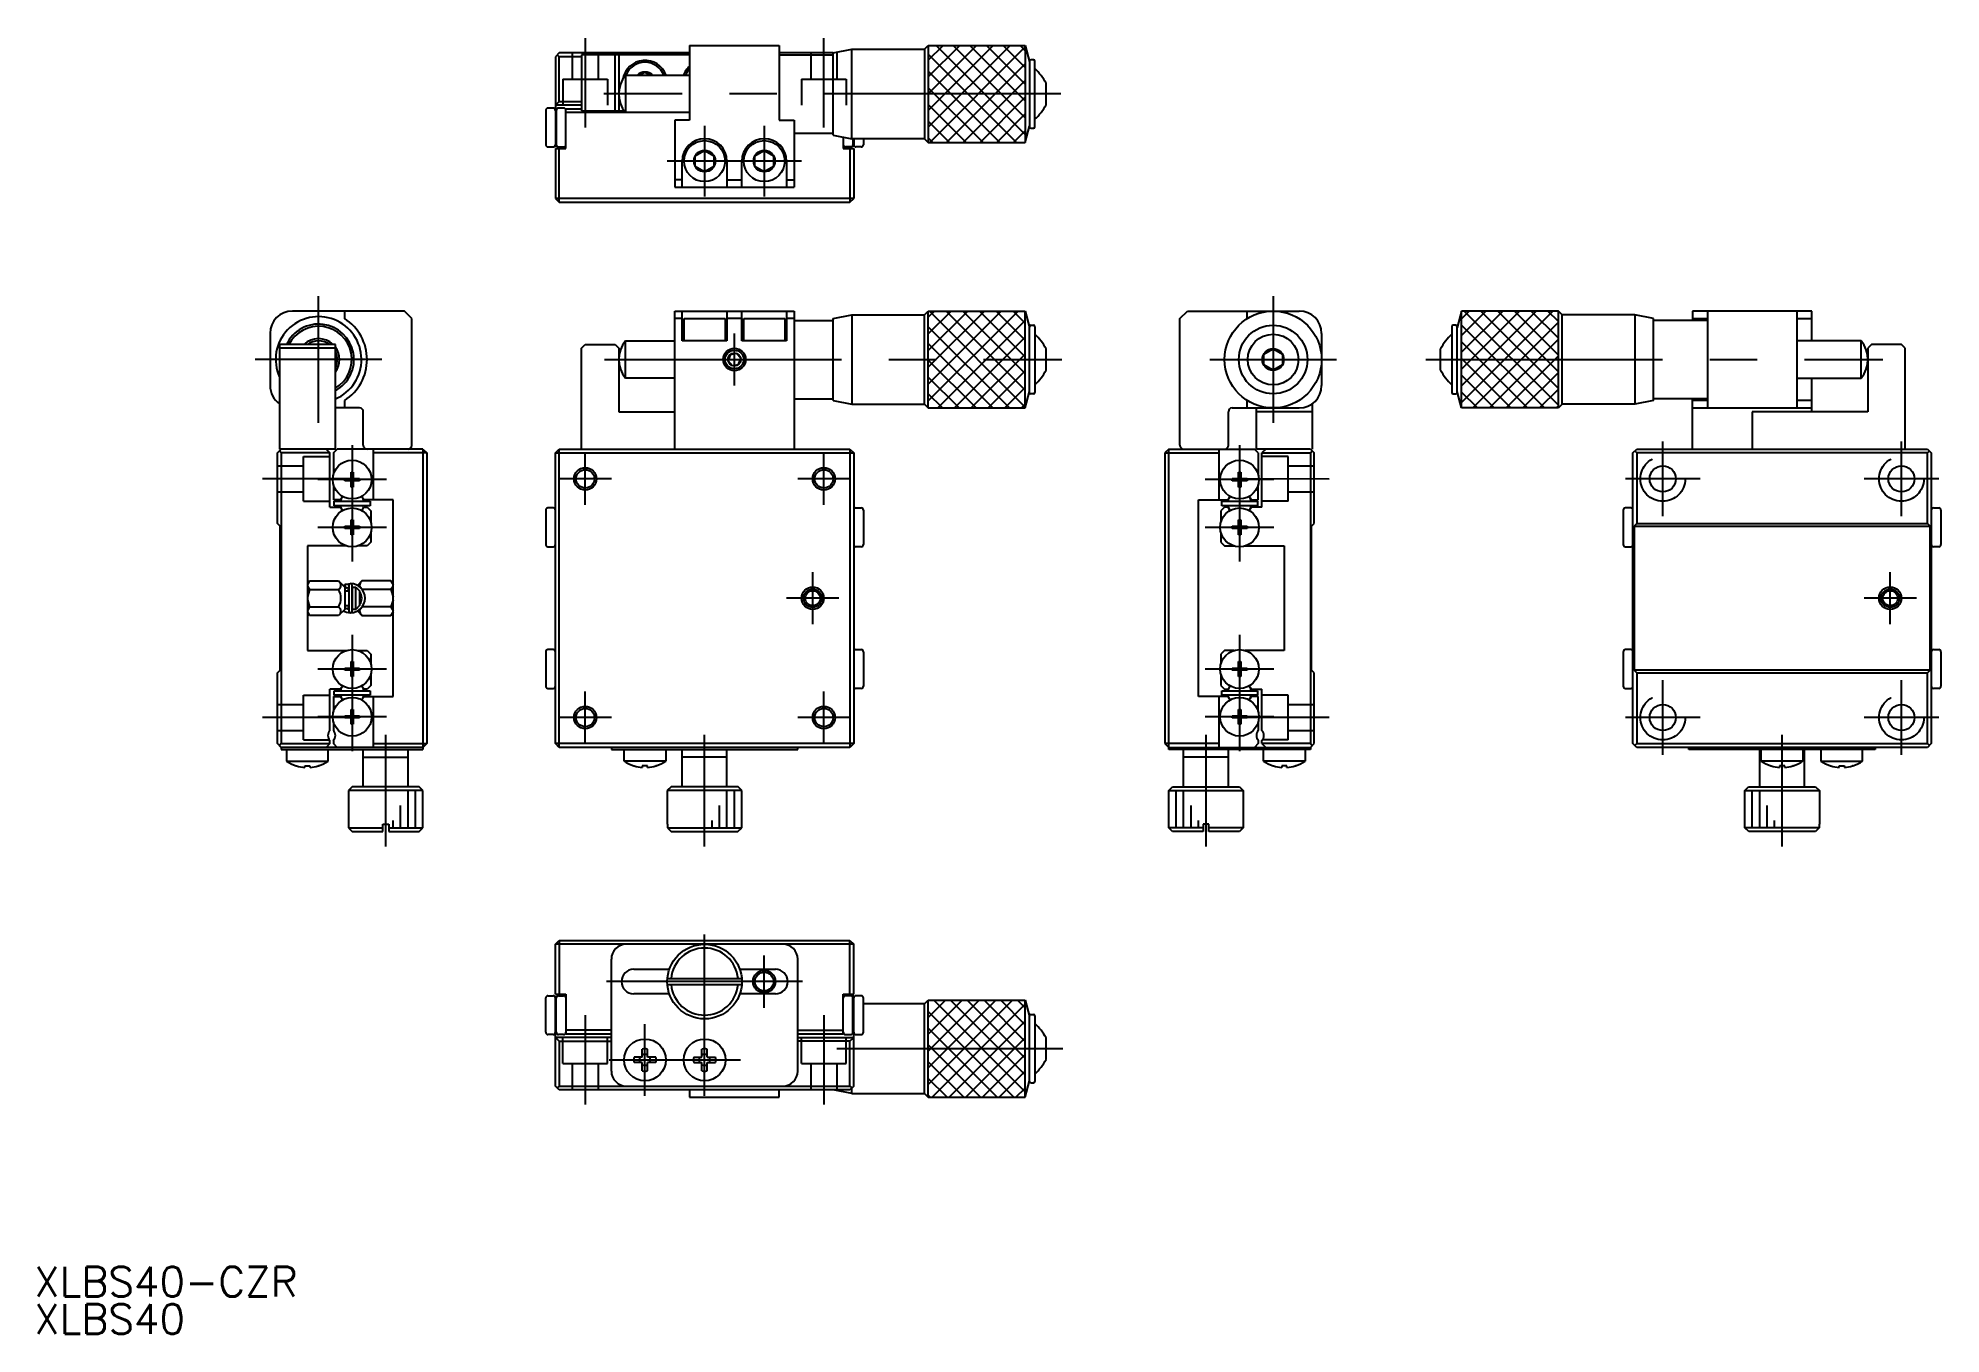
# Model space of a CAD drawing. Extents: x 1 to 256, y 0 to 174.
import ezdxf

# ---------------------------------------------------------------- set-up
doc = ezdxf.new("R2010")
doc.units = 0
doc.linetypes.add('CENTER', pattern=[50.8, 31.75, -6.35, 6.35, -6.35])
doc.linetypes.add('DASHED', pattern=[19.05, 12.7, -6.35])
doc.layers.get('0').update_dxf_attribs({"linetype": 'CONTINUOUS'})
doc.layers.add('CENTER', color=1, linetype='CENTER')
doc.styles.get("Standard").update_dxf_attribs({"font": 'txt.shx', "height": 3, "bigfont": 'bigfont.shx'})

# ---------------------------------------------------------------- blocks, each defined once
blk = doc.blocks.new('*U5')
at = {"color": 7, "linetype": 'CONTINUOUS'}
blk.add_text('XLBS40-CZR', height=4, dxfattribs=at).set_placement((0, 5))
blk = doc.blocks.new('*U6')
at = {"color": 7, "linetype": 'CONTINUOUS'}
blk.add_text('XLBS40', height=4, dxfattribs=at).set_placement((0, 0))

msp = doc.modelspace()

# ---------------------------------------------------------------- linework, layer by layer
at = {"color": 7, "linetype": 'CONTINUOUS'}
for p, q in [((70.39, 171.74), (69.89, 171.24)), ((69.89, 171.24), (69.89, 159.24)), ((70.39, 171.24), (70.14, 171.49)), ((87.89, 171.74), (70.39, 171.74)), ((70.39, 165.24), (70.39, 171.24)), ((73.39, 171.24), (70.39, 171.24)), ((87.89, 171.49), (73.39, 171.49)), ((73.39, 171.49), (73.39, 163.99)), ((73.89, 171.49), (73.89, 163.99)), ((77.89, 163.99), (77.89, 171.49)), ((78.39, 171.49), (78.39, 163.99)), ((87.89, 172.74), (99.89, 172.74)), ((87.89, 172.74), (87.89, 162.74)), ((99.89, 172.74), (99.89, 162.74)), ((107.14, 171.74), (99.89, 171.74)), ((99.89, 171.49), (107.14, 171.49)), ((107.14, 171.74), (109.64, 172.24)), ((107.14, 160.74), (107.14, 171.74)), ((109.64, 172.24), (119.39, 172.24)), ((109.64, 160.24), (109.64, 172.24)), ((119.39, 172.24), (119.89, 172.74)), ((119.39, 172.24), (119.39, 160.24)), ((119.89, 172.74), (132.89, 172.74)), ((119.89, 172.74), (119.89, 159.74)), ((132.89, 172.74), (133.48, 170.54)), ((132.89, 172.74), (132.89, 159.74)), ((87.89, 168.74), (79.27, 168.74)), ((79.27, 168.74), (79.27, 163.74)), ((81.89, 169.18), (81.12, 168.74)), ((82.66, 168.74), (81.89, 169.18)), ((133.48, 170.64), (133.48, 161.84)), ((133.98, 170.84), (133.68, 170.84)), ((134.18, 161.84), (134.18, 170.64)), ((135.69, 164.79), (135.69, 167.68)), ((68.59, 164.04), (68.59, 159.44)), ((69.59, 164.34), (68.89, 164.34)), ((69.89, 164.74), (70.39, 165.24)), ((73.39, 164.74), (69.89, 164.74)), ((69.99, 164.04), (69.99, 159.44)), ((70.99, 164.34), (70.29, 164.34)), ((70.39, 165.24), (73.39, 165.24)), ((71.29, 158.94), (71.29, 164.24)), ((71.29, 164.24), (73.39, 164.24)), ((87.89, 163.74), (71.29, 163.74)), ((73.39, 163.99), (79.08, 163.99)), ((69.89, 163.29), (69.99, 163.29)), ((69.89, 163.16), (69.99, 163.16)), ((69.89, 161.74), (69.99, 161.74)), ((87.89, 162.74), (85.89, 162.74)), ((85.89, 162.74), (85.89, 153.74)), ((99.89, 162.74), (101.89, 162.74)), ((101.89, 162.74), (101.89, 153.74)), ((101.89, 160.99), (107.14, 160.99)), ((132.89, 159.74), (133.48, 161.94)), ((133.68, 161.64), (133.98, 161.64)), ((68.89, 159.14), (69.59, 159.14)), ((69.89, 160.36), (69.99, 160.36)), ((69.89, 160.19), (69.99, 160.19)), ((69.89, 159.74), (69.99, 159.74)), ((69.89, 159.24), (70.07, 159.24)), ((69.89, 158.94), (69.89, 152.24)), ((69.89, 158.94), (71.29, 158.94)), ((70.29, 159.14), (70.99, 159.14)), ((70.39, 151.74), (70.39, 158.94)), ((71.21, 159.24), (71.29, 159.24)), ((88.64, 157.96), (89.89, 158.68)), ((89.89, 158.68), (91.14, 157.96)), ((96.64, 157.96), (97.89, 158.68)), ((97.89, 158.68), (99.14, 157.96)), ((107.14, 160.74), (109.64, 160.24)), ((108.49, 160.47), (108.49, 158.94)), ((108.57, 159.24), (108.49, 159.24)), ((108.49, 158.94), (109.89, 158.94)), ((109.49, 159.14), (108.79, 159.14)), ((109.39, 158.94), (109.39, 151.74)), ((119.39, 160.24), (109.64, 160.24)), ((109.64, 158.94), (109.64, 159.18)), ((109.89, 159.24), (109.71, 159.24)), ((109.79, 160.24), (109.79, 159.44)), ((109.89, 159.74), (109.79, 159.74)), ((109.89, 160.24), (109.89, 159.24)), ((109.89, 158.94), (109.89, 152.24)), ((110.89, 159.14), (110.19, 159.14)), ((111.19, 160.24), (111.19, 159.44)), ((119.39, 160.24), (119.89, 159.74)), ((119.89, 159.74), (132.89, 159.74)), ((86.89, 153.74), (86.89, 157.24)), ((88.64, 156.52), (88.64, 157.96)), ((89.89, 155.79), (88.64, 156.52)), ((91.14, 156.52), (89.89, 155.79)), ((91.14, 157.96), (91.14, 156.52)), ((92.89, 157.24), (92.89, 153.74)), ((94.89, 153.74), (94.89, 157.24)), ((96.64, 156.52), (96.64, 157.96)), ((97.89, 155.79), (96.64, 156.52)), ((99.14, 156.52), (97.89, 155.79)), ((99.14, 157.96), (99.14, 156.52)), ((100.89, 157.24), (100.89, 153.74)), ((86.89, 154.74), (85.89, 154.74)), ((85.89, 153.74), (101.89, 153.74)), ((92.89, 154.74), (94.89, 154.74)), ((100.89, 154.74), (101.89, 154.74)), ((69.89, 152.24), (70.39, 151.74)), ((109.89, 152.24), (69.89, 152.24)), ((70.39, 151.74), (109.39, 151.74)), ((109.39, 151.74), (109.89, 152.24)), ((49.63, 137.14), (34.63, 137.14)), ((41.63, 136.11), (41.63, 137.14)), ((50.63, 136.14), (49.63, 137.14)), ((50.63, 119.14), (50.63, 136.14)), ((85.89, 118.64), (85.89, 137.14)), ((85.89, 137.14), (101.89, 137.14)), ((86.89, 136.14), (85.89, 136.14)), ((86.89, 133.14), (86.89, 137.14)), ((87.14, 133.14), (87.14, 136.14)), ((87.14, 136.14), (92.64, 136.14)), ((92.64, 136.14), (92.64, 133.14)), ((92.89, 137.14), (92.89, 133.14)), ((94.89, 136.14), (92.89, 136.14)), ((94.89, 133.14), (94.89, 137.14)), ((95.14, 133.14), (95.14, 136.14)), ((95.14, 136.14), (100.64, 136.14)), ((100.64, 136.14), (100.64, 133.14)), ((100.89, 137.14), (100.89, 133.14)), ((101.89, 136.14), (100.89, 136.14)), ((101.89, 137.14), (101.89, 118.64)), ((101.89, 135.89), (107.14, 135.89)), ((107.14, 136.14), (109.64, 136.64)), ((107.14, 125.14), (107.14, 136.14)), ((109.64, 136.64), (119.39, 136.64)), ((109.64, 136.64), (109.64, 124.64)), ((119.39, 136.64), (119.89, 137.14)), ((119.39, 124.64), (119.39, 136.64)), ((119.89, 137.14), (132.89, 137.14)), ((119.89, 124.14), (119.89, 137.14)), ((132.89, 137.14), (133.48, 134.94)), ((132.89, 124.14), (132.89, 137.14)), ((153.63, 136.14), (154.63, 137.14)), ((153.63, 119.14), (153.63, 136.14)), ((154.63, 137.14), (169.63, 137.14)), ((162.63, 136.11), (162.63, 137.14)), ((191.38, 137.14), (190.79, 134.94)), ((204.38, 137.14), (191.38, 137.14)), ((191.38, 124.14), (191.38, 137.14)), ((204.88, 136.64), (204.38, 137.14)), ((204.38, 124.14), (204.38, 137.14)), ((214.63, 136.64), (204.88, 136.64)), ((204.88, 124.64), (204.88, 136.64)), ((217.13, 136.14), (214.63, 136.64)), ((214.63, 136.64), (214.63, 124.64)), ((217.13, 125.14), (217.13, 136.14)), ((224.38, 135.89), (217.13, 135.89)), ((238.38, 137.14), (222.38, 137.14)), ((222.38, 137.14), (222.38, 135.89)), ((224.38, 136.11), (222.38, 136.11)), ((224.38, 137.14), (224.38, 124.14)), ((236.38, 124.14), (236.38, 137.14)), ((238.38, 136.11), (236.38, 136.11)), ((238.38, 133.14), (238.38, 137.14)), ((31.63, 134.14), (31.63, 127.14)), ((79.27, 128.14), (79.27, 133.14)), ((79.27, 133.14), (85.89, 133.14)), ((92.89, 133.14), (86.89, 133.14)), ((100.89, 133.14), (94.89, 133.14)), ((133.48, 126.24), (133.48, 135.04)), ((133.68, 135.24), (133.98, 135.24)), ((134.18, 135.04), (134.18, 126.24)), ((172.63, 134.14), (172.63, 127.14)), ((190.09, 135.04), (190.09, 126.24)), ((190.59, 135.24), (190.29, 135.24)), ((190.79, 126.24), (190.79, 135.04)), ((245, 133.14), (236.38, 133.14)), ((245, 128.14), (245, 133.14)), ((40.38, 132.64), (32.88, 132.64)), ((32.88, 132.64), (32.88, 118.64)), ((40.38, 132.14), (32.88, 132.14)), ((40.38, 118.64), (40.38, 132.64)), ((73.39, 132.14), (73.89, 132.64)), ((73.39, 118.64), (73.39, 132.14)), ((73.89, 132.64), (77.89, 132.64)), ((77.89, 132.64), (78.39, 132.14)), ((78.39, 132.14), (78.39, 123.64)), ((93.32, 131.29), (93.04, 130.47)), ((93.04, 130.47), (93.61, 129.82)), ((94.17, 131.46), (93.32, 131.29)), ((94.74, 130.81), (94.17, 131.46)), ((94.46, 129.99), (94.74, 130.81)), ((135.69, 129.19), (135.69, 132.08)), ((164.88, 131.36), (166.13, 132.08)), ((164.88, 129.92), (164.88, 131.36)), ((166.13, 132.08), (167.38, 131.36)), ((167.38, 131.36), (167.38, 129.92)), ((188.58, 129.19), (188.58, 132.08)), ((246.38, 132.64), (245.88, 132.14)), ((245.88, 132.14), (245.88, 123.64)), ((250.38, 132.64), (246.38, 132.64)), ((250.88, 132.14), (250.38, 132.64)), ((250.88, 118.64), (250.88, 132.14)), ((85.89, 128.14), (79.27, 128.14)), ((93.61, 129.82), (94.46, 129.99)), ((166.13, 129.19), (164.88, 129.92)), ((167.38, 129.92), (166.13, 129.19)), ((236.38, 128.14), (245, 128.14)), ((238.38, 123.64), (238.38, 128.14)), ((41.63, 124.14), (41.63, 125.16)), ((101.89, 125.39), (107.14, 125.39)), ((107.14, 125.14), (109.64, 124.64)), ((132.89, 124.14), (133.48, 126.34)), ((133.98, 126.04), (133.68, 126.04)), ((162.63, 124.14), (162.63, 125.16)), ((190.29, 126.04), (190.59, 126.04)), ((191.38, 124.14), (190.79, 126.34)), ((217.13, 125.14), (214.63, 124.64)), ((224.38, 125.39), (217.13, 125.39)), ((222.38, 118.64), (222.38, 125.39)), ((224.38, 125.16), (222.38, 125.16)), ((238.38, 125.16), (236.38, 125.16)), ((43.63, 124.14), (40.38, 124.14)), ((44.13, 119.14), (44.13, 123.64)), ((78.39, 123.64), (85.89, 123.64)), ((109.64, 124.64), (119.39, 124.64)), ((119.39, 124.64), (119.89, 124.14)), ((119.89, 124.14), (132.89, 124.14)), ((160.13, 119.14), (160.13, 123.64)), ((160.63, 124.14), (169.63, 124.14)), ((163.88, 118.64), (163.88, 124.14)), ((171.38, 123.64), (163.88, 123.64)), ((171.38, 124.7), (171.38, 118.64)), ((204.38, 124.14), (191.38, 124.14)), ((204.88, 124.64), (204.38, 124.14)), ((214.63, 124.64), (204.88, 124.64)), ((222.38, 124.14), (238.38, 124.14)), ((245.88, 123.64), (230.38, 123.64)), ((230.38, 123.64), (230.38, 118.64)), ((32.63, 118.14), (33.13, 118.64)), ((32.63, 108.64), (32.63, 118.14)), ((40.38, 118.64), (32.88, 118.64)), ((33.13, 118.14), (32.88, 118.39)), ((39.63, 118.14), (33.13, 118.14)), ((33.13, 118.14), (33.13, 79.14)), ((39.13, 118.64), (39.63, 118.14)), ((39.63, 110.84), (39.63, 118.14)), ((40.13, 118.14), (40.63, 118.64)), ((40.13, 118.14), (40.13, 115.25)), ((52.13, 118.64), (40.63, 118.64)), ((45.43, 118.64), (45.43, 111.84)), ((52.63, 118.14), (45.43, 118.14)), ((52.13, 118.64), (52.63, 118.14)), ((52.13, 118.64), (52.13, 78.34)), ((52.63, 118.14), (52.63, 79.14)), ((69.89, 118.14), (70.39, 118.64)), ((69.89, 118.14), (109.89, 118.14)), ((69.89, 79.14), (69.89, 118.14)), ((70.39, 78.64), (70.39, 118.64)), ((70.39, 118.64), (109.39, 118.64)), ((109.39, 118.64), (109.39, 78.64)), ((109.39, 118.64), (109.89, 118.14)), ((109.89, 118.14), (109.89, 79.14)), ((152.13, 118.64), (151.63, 118.14)), ((151.63, 118.14), (151.63, 79.14)), ((151.63, 118.14), (158.83, 118.14)), ((152.13, 78.34), (152.13, 118.64)), ((152.13, 118.64), (163.63, 118.64)), ((158.83, 118.64), (158.83, 111.84)), ((164.13, 118.14), (163.63, 118.64)), ((171.13, 118.64), (163.88, 118.64)), ((164.13, 118.14), (164.13, 115.25)), ((165.13, 118.64), (164.63, 118.14)), ((164.63, 110.84), (164.63, 118.14)), ((164.63, 118.14), (171.13, 118.14)), ((171.13, 118.64), (171.63, 118.14)), ((171.13, 118.14), (171.38, 118.39)), ((171.13, 118.14), (171.13, 79.14)), ((171.63, 108.64), (171.63, 118.14)), ((214.38, 118.14), (214.88, 118.64)), ((214.38, 79.14), (214.38, 118.14)), ((214.88, 118.14), (214.63, 118.39)), ((214.88, 118.64), (253.88, 118.64)), ((214.88, 118.14), (214.88, 108.64)), ((253.88, 118.14), (214.88, 118.14)), ((253.88, 118.64), (254.38, 118.14)), ((253.88, 118.14), (254.13, 118.39)), ((253.88, 108.64), (253.88, 118.14)), ((254.38, 118.14), (254.38, 79.14)), ((42.49, 115.54), (42.78, 115.54)), ((42.49, 114.74), (42.49, 115.54)), ((42.49, 115.01), (42.78, 115.01)), ((42.78, 115.54), (42.78, 114.74)), ((161.49, 115.54), (161.78, 115.54)), ((161.49, 114.74), (161.49, 115.54)), ((161.49, 115.01), (161.78, 115.01)), ((161.78, 115.54), (161.78, 114.74)), ((40.13, 113.82), (40.13, 111.84)), ((41.63, 114.39), (41.63, 114.68)), ((41.63, 114.68), (42.43, 114.68)), ((42.43, 114.39), (41.63, 114.39)), ((42.16, 114.39), (42.16, 114.68)), ((42.49, 113.54), (42.49, 114.33)), ((42.78, 114.07), (42.49, 114.07)), ((42.78, 113.54), (42.49, 113.54)), ((42.78, 114.33), (42.78, 113.54)), ((42.84, 114.68), (43.63, 114.68)), ((43.63, 114.39), (42.84, 114.39)), ((43.1, 114.68), (43.1, 114.39)), ((43.63, 114.68), (43.63, 114.39)), ((160.63, 114.39), (160.63, 114.68)), ((160.63, 114.68), (161.43, 114.68)), ((161.43, 114.39), (160.63, 114.39)), ((161.16, 114.39), (161.16, 114.68)), ((161.49, 113.54), (161.49, 114.33)), ((161.78, 114.07), (161.49, 114.07)), ((161.78, 113.54), (161.49, 113.54)), ((161.78, 114.33), (161.78, 113.54)), ((161.84, 114.68), (162.63, 114.68)), ((162.63, 114.39), (161.84, 114.39)), ((162.1, 114.68), (162.1, 114.39)), ((162.63, 114.68), (162.63, 114.39)), ((164.13, 111.84), (164.13, 113.82)), ((39.63, 110.84), (41.08, 110.84)), ((41.08, 111.84), (40.13, 111.84)), ((40.23, 111.64), (45.03, 111.64)), ((40.23, 111.04), (40.23, 111.64)), ((45.03, 111.04), (40.23, 111.04)), ((41.23, 112.1), (41.08, 111.84)), ((41.08, 110.84), (41.21, 110.61)), ((44.01, 110.54), (44.18, 110.84)), ((44.19, 111.84), (44.03, 112.1)), ((44.18, 110.84), (44.63, 110.84)), ((48.13, 111.84), (44.19, 111.84)), ((44.63, 110.84), (45.13, 110.34)), ((45.03, 111.64), (45.03, 111.04)), ((45.13, 110.34), (45.13, 108.85)), ((48.13, 85.44), (48.13, 111.84)), ((68.59, 110.44), (68.59, 105.84)), ((69.59, 110.74), (68.89, 110.74)), ((110.19, 110.74), (110.89, 110.74)), ((111.19, 110.44), (111.19, 105.84)), ((156.13, 85.44), (156.13, 111.84)), ((156.13, 111.84), (160.08, 111.84)), ((159.63, 110.84), (159.13, 110.34)), ((159.13, 110.34), (159.13, 108.85)), ((159.23, 111.64), (164.03, 111.64)), ((159.23, 111.04), (159.23, 111.64)), ((164.03, 111.04), (159.23, 111.04)), ((160.08, 110.84), (159.63, 110.84)), ((160.08, 111.84), (160.23, 112.1)), ((160.3, 110.47), (160.08, 110.84)), ((163.03, 112.1), (163.19, 111.84)), ((163.18, 110.84), (163.06, 110.61)), ((164.63, 110.84), (163.18, 110.84)), ((163.19, 111.84), (164.13, 111.84)), ((164.03, 111.64), (164.03, 111.04)), ((213.08, 110.44), (213.08, 105.84)), ((214.08, 110.74), (213.38, 110.74)), ((254.68, 110.74), (255.38, 110.74)), ((255.68, 110.44), (255.68, 105.84)), ((32.98, 108.29), (32.63, 108.64)), ((32.98, 88.99), (32.98, 108.29)), ((41.63, 107.99), (41.63, 108.28)), ((41.63, 108.28), (42.43, 108.28)), ((42.43, 107.99), (41.63, 107.99)), ((42.16, 107.99), (42.16, 108.28)), ((42.49, 109.14), (42.78, 109.14)), ((42.49, 108.34), (42.49, 109.14)), ((42.49, 108.61), (42.78, 108.61)), ((42.49, 107.14), (42.49, 107.93)), ((42.78, 107.67), (42.49, 107.67)), ((42.78, 109.14), (42.78, 108.34)), ((42.78, 107.93), (42.78, 107.14)), ((42.84, 108.28), (43.63, 108.28)), ((43.63, 107.99), (42.84, 107.99)), ((43.1, 108.28), (43.1, 107.99)), ((43.63, 108.28), (43.63, 107.99)), ((45.13, 107.42), (45.13, 106.14)), ((159.13, 107.42), (159.13, 106.14)), ((160.63, 107.99), (160.63, 108.28)), ((160.63, 108.28), (161.43, 108.28)), ((161.43, 107.99), (160.63, 107.99)), ((161.16, 107.99), (161.16, 108.28)), ((161.49, 109.14), (161.78, 109.14)), ((161.49, 108.34), (161.49, 109.14)), ((161.49, 108.61), (161.78, 108.61)), ((161.49, 107.14), (161.49, 107.93)), ((161.78, 107.67), (161.49, 107.67)), ((161.78, 109.14), (161.78, 108.34)), ((161.78, 107.93), (161.78, 107.14)), ((161.84, 108.28), (162.63, 108.28)), ((162.63, 107.99), (161.84, 107.99)), ((162.1, 108.28), (162.1, 107.99)), ((162.63, 108.28), (162.63, 107.99)), ((171.28, 108.29), (171.63, 108.64)), ((171.28, 88.99), (171.28, 108.29)), ((214.88, 108.64), (214.53, 108.29)), ((214.53, 108.29), (254.23, 108.29)), ((214.53, 108.29), (214.53, 88.99)), ((214.88, 108.64), (253.88, 108.64)), ((254.23, 108.29), (253.88, 108.64)), ((254.23, 88.99), (254.23, 108.29)), ((41.92, 105.64), (36.63, 105.64)), ((36.63, 105.64), (36.63, 91.64)), ((42.78, 107.14), (42.49, 107.14)), ((44.63, 105.64), (43.35, 105.64)), ((45.13, 106.14), (44.63, 105.64)), ((68.89, 105.54), (69.59, 105.54)), ((110.89, 105.54), (110.19, 105.54)), ((159.13, 106.14), (159.63, 105.64)), ((159.63, 105.64), (160.92, 105.64)), ((161.78, 107.14), (161.49, 107.14)), ((162.35, 105.64), (167.63, 105.64)), ((167.63, 105.64), (167.63, 91.64)), ((213.38, 105.54), (214.08, 105.54)), ((255.38, 105.54), (254.68, 105.54)), ((36.63, 100.65), (36.93, 100.95)), ((36.93, 100.95), (36.63, 100.47)), ((36.63, 100.27), (36.93, 99.79)), ((36.93, 99.79), (36.63, 98.83)), ((36.93, 100.95), (40.82, 100.95)), ((36.93, 99.79), (40.82, 99.79)), ((40.82, 100.95), (41.63, 100.14)), ((41.44, 100.33), (41.63, 100.42)), ((41.63, 100.42), (41.62, 100.42)), ((41.62, 100.42), (41.62, 100.41)), ((41.62, 100.41), (41.62, 100.41)), ((41.62, 100.41), (41.63, 100.4)), ((41.66, 100.44), (41.63, 100.42)), ((41.63, 100.42), (41.63, 100.42)), ((41.63, 100.42), (41.63, 100.42)), ((41.63, 100.4), (41.63, 100.39)), ((41.63, 100.39), (41.63, 100.38)), ((41.63, 100.38), (41.63, 100.37)), ((41.63, 100.37), (41.64, 100.35)), ((41.63, 100.14), (41.63, 97.14)), ((41.63, 99.92), (41.81, 100.01)), ((41.63, 99.64), (42.18, 99.64)), ((41.64, 100.35), (41.64, 100.34)), ((41.64, 100.34), (41.64, 100.32)), ((41.64, 100.32), (41.66, 100.29)), ((41.73, 100.46), (41.66, 100.44)), ((41.66, 100.29), (41.67, 100.26)), ((41.67, 100.26), (41.68, 100.22)), ((41.68, 100.22), (41.7, 100.19)), ((41.7, 100.19), (41.71, 100.15)), ((41.71, 100.15), (41.73, 100.12)), ((41.76, 100.47), (41.73, 100.46)), ((41.73, 100.12), (41.75, 100.09)), ((41.75, 100.09), (41.75, 100.08)), ((41.75, 100.08), (41.76, 100.07)), ((41.8, 100.47), (41.76, 100.47)), ((41.76, 100.07), (41.76, 100.06)), ((41.76, 100.06), (41.77, 100.05)), ((41.77, 100.05), (41.78, 100.04)), ((41.78, 100.04), (41.78, 100.03)), ((41.78, 100.03), (41.79, 100.03)), ((41.79, 100.03), (41.79, 100.02)), ((41.79, 100.02), (41.8, 100.02)), ((41.83, 100.48), (41.8, 100.47)), ((41.8, 100.02), (41.8, 100.01)), ((41.8, 100.01), (41.81, 100.01)), ((41.87, 100.48), (41.83, 100.48)), ((42.37, 100.58), (41.86, 100.48)), ((41.9, 100.48), (41.87, 100.48)), ((41.94, 100.48), (41.9, 100.48)), ((41.98, 100.48), (41.94, 100.48)), ((42.01, 100.48), (41.98, 100.48)), ((42.05, 100.47), (42.01, 100.48)), ((42.08, 100.46), (42.05, 100.47)), ((42.12, 100.45), (42.08, 100.46)), ((42.15, 100.44), (42.12, 100.45)), ((42.13, 99.64), (42.13, 99.92)), ((42.18, 100.43), (42.15, 100.44)), ((42.19, 100.43), (42.18, 100.43)), ((42.18, 100.36), (42.18, 96.91)), ((42.63, 96.91), (42.63, 100.36)), ((42.63, 100.14), (43.13, 100.14)), ((42.63, 100.14), (42.63, 97.14)), ((43.13, 100.14), (43.63, 99.64)), ((43.13, 97.14), (43.13, 100.14)), ((43.94, 100.95), (43.34, 100.35)), ((43.63, 99.64), (43.63, 97.64)), ((47.83, 100.95), (43.94, 100.95)), ((47.83, 99.79), (43.98, 99.79)), ((48.13, 100.65), (47.83, 100.95)), ((47.83, 100.95), (48.13, 100.47)), ((48.13, 100.27), (47.83, 99.79)), ((47.83, 99.79), (48.13, 98.83)), ((36.63, 98.44), (36.93, 97.48)), ((36.93, 97.48), (36.63, 97)), ((36.93, 97.48), (40.82, 97.48)), ((41.63, 97.14), (40.82, 96.33)), ((41.63, 97.64), (42.18, 97.64)), ((41.63, 97.35), (42.18, 97.15)), ((42.13, 97.64), (42.13, 97.36)), ((43.13, 97.14), (42.63, 97.14)), ((43.63, 97.64), (43.13, 97.14)), ((47.83, 97.48), (43.98, 97.48)), ((48.13, 98.44), (47.83, 97.48)), ((47.83, 97.48), (48.13, 97)), ((36.63, 96.81), (36.93, 96.33)), ((36.93, 96.33), (36.63, 96.63)), ((40.82, 96.33), (36.93, 96.33)), ((43.34, 96.93), (43.94, 96.33)), ((43.94, 96.33), (47.83, 96.33)), ((48.13, 96.81), (47.83, 96.33)), ((47.83, 96.33), (48.13, 96.63)), ((36.63, 91.64), (41.92, 91.64)), ((42.49, 90.14), (42.78, 90.14)), ((42.49, 89.34), (42.49, 90.14)), ((42.49, 89.61), (42.78, 89.61)), ((42.78, 90.14), (42.78, 89.34)), ((43.35, 91.64), (44.63, 91.64)), ((44.63, 91.64), (45.13, 91.14)), ((45.13, 91.14), (45.13, 89.85)), ((68.59, 91.44), (68.59, 86.84)), ((69.59, 91.74), (68.89, 91.74)), ((110.19, 91.74), (110.89, 91.74)), ((111.19, 91.44), (111.19, 86.84)), ((159.63, 91.64), (159.13, 91.14)), ((159.13, 91.14), (159.13, 89.85)), ((160.92, 91.64), (159.63, 91.64)), ((161.49, 90.14), (161.78, 90.14)), ((161.49, 89.34), (161.49, 90.14)), ((161.49, 89.61), (161.78, 89.61)), ((161.78, 90.14), (161.78, 89.34)), ((167.63, 91.64), (162.35, 91.64)), ((213.08, 91.44), (213.08, 86.84)), ((214.08, 91.74), (213.38, 91.74)), ((254.68, 91.74), (255.38, 91.74)), ((255.68, 91.44), (255.68, 86.84)), ((32.63, 88.64), (32.98, 88.99)), ((32.63, 79.14), (32.63, 88.64)), ((41.63, 88.99), (41.63, 89.28)), ((41.63, 89.28), (42.43, 89.28)), ((42.43, 88.99), (41.63, 88.99)), ((42.16, 88.99), (42.16, 89.28)), ((42.49, 88.14), (42.49, 88.93)), ((42.78, 88.67), (42.49, 88.67)), ((42.78, 88.14), (42.49, 88.14)), ((42.78, 88.93), (42.78, 88.14)), ((42.84, 89.28), (43.63, 89.28)), ((43.63, 88.99), (42.84, 88.99)), ((43.1, 89.28), (43.1, 88.99)), ((43.63, 89.28), (43.63, 88.99)), ((45.13, 86.94), (44.63, 86.44)), ((45.13, 88.42), (45.13, 86.94)), ((159.13, 88.42), (159.13, 86.94)), ((159.13, 86.94), (159.63, 86.44)), ((160.63, 88.99), (160.63, 89.28)), ((160.63, 89.28), (161.43, 89.28)), ((161.43, 88.99), (160.63, 88.99)), ((161.16, 88.99), (161.16, 89.28)), ((161.49, 88.14), (161.49, 88.93)), ((161.78, 88.67), (161.49, 88.67)), ((161.78, 88.14), (161.49, 88.14)), ((161.78, 88.93), (161.78, 88.14)), ((161.84, 89.28), (162.63, 89.28)), ((162.63, 88.99), (161.84, 88.99)), ((162.1, 89.28), (162.1, 88.99)), ((162.63, 89.28), (162.63, 88.99)), ((171.63, 88.64), (171.28, 88.99)), ((171.63, 79.14), (171.63, 88.64)), ((254.23, 88.99), (214.53, 88.99)), ((214.53, 88.99), (214.88, 88.64)), ((214.88, 88.64), (253.88, 88.64)), ((214.88, 88.64), (214.88, 79.14)), ((253.88, 88.64), (254.23, 88.99)), ((253.88, 79.14), (253.88, 88.64)), ((41.08, 86.44), (39.63, 86.44)), ((39.63, 80.9), (39.63, 86.44)), ((40.13, 85.44), (41.08, 85.44)), ((40.13, 85.44), (40.13, 83.45)), ((40.23, 86.24), (45.03, 86.24)), ((40.23, 85.64), (40.23, 86.24)), ((45.03, 85.64), (40.23, 85.64)), ((41.21, 86.66), (41.08, 86.44)), ((41.08, 85.44), (41.23, 85.18)), ((44.18, 86.44), (44.01, 86.73)), ((44.03, 85.18), (44.19, 85.44)), ((44.63, 86.44), (44.18, 86.44)), ((44.19, 85.44), (48.13, 85.44)), ((45.03, 86.24), (45.03, 85.64)), ((45.43, 85.44), (45.43, 78.64)), ((68.89, 86.54), (69.59, 86.54)), ((110.89, 86.54), (110.19, 86.54)), ((160.08, 85.44), (156.13, 85.44)), ((158.83, 85.44), (158.83, 78.64)), ((159.23, 86.24), (164.03, 86.24)), ((159.23, 85.64), (159.23, 86.24)), ((164.03, 85.64), (159.23, 85.64)), ((159.63, 86.44), (160.08, 86.44)), ((160.08, 86.44), (160.26, 86.73)), ((160.23, 85.18), (160.08, 85.44)), ((163.19, 85.44), (163.03, 85.18)), ((163.06, 86.66), (163.18, 86.44)), ((163.18, 86.44), (164.63, 86.44)), ((164.13, 85.44), (163.19, 85.44)), ((164.03, 86.24), (164.03, 85.64)), ((164.13, 83.45), (164.13, 85.44)), ((164.63, 80.9), (164.63, 86.44)), ((213.38, 86.54), (214.08, 86.54)), ((255.38, 86.54), (254.68, 86.54)), ((40.13, 82.02), (40.13, 80.9)), ((41.63, 82.59), (41.63, 82.88)), ((41.63, 82.88), (42.43, 82.88)), ((42.43, 82.59), (41.63, 82.59)), ((42.16, 82.59), (42.16, 82.88)), ((42.49, 83.74), (42.78, 83.74)), ((42.49, 82.94), (42.49, 83.74)), ((42.49, 83.21), (42.78, 83.21)), ((42.49, 81.74), (42.49, 82.53)), ((42.78, 82.27), (42.49, 82.27)), ((42.78, 81.74), (42.49, 81.74)), ((42.78, 83.74), (42.78, 82.94)), ((42.78, 82.53), (42.78, 81.74)), ((42.84, 82.88), (43.63, 82.88)), ((43.63, 82.59), (42.84, 82.59)), ((43.1, 82.88), (43.1, 82.59)), ((43.63, 82.88), (43.63, 82.59)), ((160.63, 82.59), (160.63, 82.88)), ((160.63, 82.88), (161.43, 82.88)), ((161.43, 82.59), (160.63, 82.59)), ((161.16, 82.59), (161.16, 82.88)), ((161.49, 83.74), (161.78, 83.74)), ((161.49, 82.94), (161.49, 83.74)), ((161.49, 83.21), (161.78, 83.21)), ((161.49, 81.74), (161.49, 82.53)), ((161.78, 82.27), (161.49, 82.27)), ((161.78, 81.74), (161.49, 81.74)), ((161.78, 83.74), (161.78, 82.94)), ((161.78, 82.53), (161.78, 81.74)), ((161.84, 82.88), (162.63, 82.88)), ((162.63, 82.59), (161.84, 82.59)), ((162.1, 82.88), (162.1, 82.59)), ((162.63, 82.88), (162.63, 82.59)), ((164.13, 82.02), (164.13, 80.9)), ((33.13, 78.64), (32.63, 79.14)), ((33.13, 79.14), (32.88, 78.89)), ((33.13, 79.14), (39.63, 79.14)), ((39.63, 79.14), (39.13, 78.64)), ((39.63, 79.14), (39.63, 79.58)), ((40.13, 79.58), (40.13, 79.14)), ((40.63, 78.64), (40.13, 79.14)), ((45.43, 79.14), (52.63, 79.14)), ((52.63, 79.14), (52.13, 78.64)), ((109.89, 79.14), (69.89, 79.14)), ((70.39, 78.64), (69.89, 79.14)), ((109.89, 79.14), (109.39, 78.64)), ((151.63, 79.14), (152.13, 78.64)), ((158.83, 79.14), (151.63, 79.14)), ((164.13, 79.14), (163.63, 78.64)), ((164.13, 79.58), (164.13, 79.14)), ((164.63, 79.14), (164.63, 79.58)), ((164.63, 79.14), (165.13, 78.64)), ((171.13, 79.14), (164.63, 79.14)), ((171.13, 78.64), (171.63, 79.14)), ((171.13, 79.14), (171.38, 78.89)), ((214.88, 78.64), (214.38, 79.14)), ((214.88, 79.14), (214.63, 78.89)), ((214.88, 79.14), (253.88, 79.14)), ((253.88, 79.14), (254.13, 78.89)), ((254.38, 79.14), (253.88, 78.64)), ((33.13, 78.64), (33.13, 78.34)), ((52.13, 78.64), (33.13, 78.64)), ((33.13, 78.34), (52.13, 78.34)), ((33.83, 78.34), (33.83, 76.79)), ((33.83, 76.79), (39.43, 76.79)), ((39.43, 76.79), (39.43, 78.34)), ((44.13, 73.34), (44.13, 78.34)), ((44.13, 77.34), (50.13, 77.34)), ((50.13, 73.34), (50.13, 78.34)), ((109.39, 78.64), (70.39, 78.64)), ((77.39, 78.64), (77.39, 78.34)), ((77.39, 78.34), (102.39, 78.34)), ((79.09, 76.79), (79.09, 78.34)), ((84.69, 76.79), (79.09, 76.79)), ((84.69, 78.34), (84.69, 76.79)), ((86.89, 73.34), (86.89, 78.34)), ((92.89, 77.34), (86.89, 77.34)), ((92.89, 73.34), (92.89, 78.34)), ((102.39, 78.34), (102.39, 78.64)), ((152.13, 78.64), (171.13, 78.64)), ((171.13, 78.34), (152.13, 78.34)), ((154.13, 73.34), (154.13, 78.34)), ((160.13, 77.34), (154.13, 77.34)), ((160.13, 73.34), (160.13, 78.34)), ((164.83, 76.79), (164.83, 78.34)), ((170.43, 76.79), (164.83, 76.79)), ((170.43, 78.34), (170.43, 76.79)), ((171.13, 78.64), (171.13, 78.34)), ((253.88, 78.64), (214.88, 78.64)), ((221.88, 78.34), (221.88, 78.64)), ((246.88, 78.34), (221.88, 78.34)), ((231.38, 73.34), (231.38, 78.34)), ((231.38, 77.34), (231.58, 77.34)), ((231.58, 76.79), (231.58, 78.34)), ((237.18, 76.79), (231.58, 76.79)), ((237.18, 78.34), (237.18, 76.79)), ((237.18, 77.34), (237.38, 77.34)), ((237.38, 73.34), (237.38, 78.34)), ((239.58, 78.34), (239.58, 76.79)), ((239.58, 76.79), (245.18, 76.79)), ((245.18, 76.79), (245.18, 78.34)), ((246.88, 78.64), (246.88, 78.34)), ((35.13, 76.17), (35.18, 76.17)), ((36.28, 75.96), (36.28, 76.17)), ((36.28, 76.17), (36.98, 76.17)), ((36.98, 76.17), (36.98, 75.96)), ((38.13, 76.17), (38.09, 76.17)), ((80.39, 76.17), (80.43, 76.17)), ((82.24, 76.17), (81.54, 76.17)), ((81.54, 76.17), (81.54, 75.96)), ((82.24, 75.96), (82.24, 76.17)), ((83.39, 76.17), (83.35, 76.17)), ((166.13, 76.17), (166.18, 76.17)), ((167.98, 76.17), (167.28, 76.17)), ((167.28, 76.17), (167.28, 75.96)), ((167.98, 75.96), (167.98, 76.17)), ((169.13, 76.17), (169.09, 76.17)), ((232.88, 76.17), (232.92, 76.17)), ((234.73, 76.17), (234.03, 76.17)), ((234.03, 76.17), (234.03, 75.96)), ((234.73, 75.96), (234.73, 76.17)), ((235.88, 76.17), (235.84, 76.17)), ((240.88, 76.17), (240.92, 76.17)), ((242.03, 75.96), (242.03, 76.17)), ((242.03, 76.17), (242.73, 76.17)), ((242.73, 76.17), (242.73, 75.96)), ((243.88, 76.17), (243.84, 76.17)), ((42.63, 73.34), (42.13, 72.84)), ((52.13, 72.84), (42.13, 72.84)), ((42.13, 72.84), (42.13, 67.84)), ((51.63, 73.34), (42.63, 73.34)), ((52.13, 72.84), (51.63, 73.34)), ((52.13, 67.84), (52.13, 72.84)), ((85.39, 73.34), (84.89, 72.84)), ((94.89, 72.84), (84.89, 72.84)), ((84.89, 72.84), (84.89, 68.34)), ((94.39, 73.34), (85.39, 73.34)), ((94.89, 72.84), (94.39, 73.34)), ((94.89, 68.34), (94.89, 72.84)), ((152.13, 72.84), (152.63, 73.34)), ((152.13, 72.84), (162.13, 72.84)), ((152.13, 67.84), (152.13, 72.84)), ((152.63, 73.34), (161.63, 73.34)), ((161.63, 73.34), (162.13, 72.84)), ((162.13, 72.84), (162.13, 67.84)), ((229.38, 72.84), (229.88, 73.34)), ((229.38, 72.84), (239.38, 72.84)), ((229.38, 68.34), (229.38, 72.84)), ((229.88, 73.34), (238.88, 73.34)), ((238.88, 73.34), (239.38, 72.84)), ((239.38, 72.84), (239.38, 68.34)), ((42.13, 67.84), (46.73, 67.84)), ((42.13, 67.84), (42.63, 67.34)), ((42.63, 67.34), (46.73, 67.34)), ((46.73, 67.34), (46.73, 68.34)), ((46.73, 68.34), (47.53, 68.34)), ((47.53, 68.34), (47.53, 67.34)), ((47.53, 67.84), (52.13, 67.84)), ((47.53, 67.34), (51.63, 67.34)), ((51.63, 67.34), (52.13, 67.84)), ((84.89, 68.34), (84.91, 68.34)), ((84.91, 68.34), (84.91, 67.84)), ((84.91, 67.84), (94.87, 67.84)), ((84.91, 67.84), (85.41, 67.34)), ((85.41, 67.34), (94.37, 67.34)), ((94.37, 67.34), (94.87, 67.84)), ((94.87, 67.84), (94.87, 68.34)), ((94.87, 68.34), (94.89, 68.34)), ((156.73, 67.84), (152.13, 67.84)), ((152.63, 67.34), (152.13, 67.84)), ((156.73, 67.34), (152.63, 67.34)), ((157.53, 68.34), (156.73, 68.34)), ((156.73, 68.34), (156.73, 67.34)), ((157.53, 67.34), (157.53, 68.34)), ((162.13, 67.84), (157.53, 67.84)), ((161.63, 67.34), (157.53, 67.34)), ((162.13, 67.84), (161.63, 67.34)), ((229.4, 68.34), (229.38, 68.34)), ((229.4, 67.84), (229.4, 68.34)), ((239.36, 67.84), (229.4, 67.84)), ((229.9, 67.34), (229.4, 67.84)), ((238.86, 67.34), (229.9, 67.34)), ((239.36, 67.84), (238.86, 67.34)), ((239.38, 68.34), (239.36, 68.34)), ((239.36, 68.34), (239.36, 67.84)), ((69.89, 52.24), (70.39, 52.74)), ((69.89, 45.54), (69.89, 52.24)), ((109.89, 52.24), (69.89, 52.24)), ((70.39, 52.74), (109.39, 52.74)), ((70.39, 52.74), (70.39, 45.54)), ((109.39, 52.74), (109.89, 52.24)), ((109.39, 45.54), (109.39, 52.74)), ((109.89, 45.54), (109.89, 52.24)), ((77.39, 35.24), (77.39, 50.24)), ((80.39, 48.89), (85.17, 48.89)), ((94.61, 48.89), (99.39, 48.89)), ((102.39, 35.24), (102.39, 50.24)), ((84.91, 47.64), (94.87, 47.64)), ((84.91, 46.84), (94.87, 46.84)), ((68.59, 40.44), (68.59, 45.04)), ((68.89, 45.34), (69.59, 45.34)), ((69.89, 45.54), (71.29, 45.54)), ((69.89, 39.74), (69.89, 45.24)), ((69.89, 45.24), (70.07, 45.24)), ((69.89, 44.74), (69.99, 44.74)), ((69.89, 44.29), (69.99, 44.29)), ((69.89, 44.12), (69.99, 44.12)), ((69.99, 40.44), (69.99, 45.04)), ((70.29, 45.34), (70.99, 45.34)), ((71.21, 45.24), (71.29, 45.24)), ((71.29, 45.54), (71.29, 40.24)), ((85.17, 45.59), (80.39, 45.59)), ((99.39, 45.59), (94.61, 45.59)), ((108.49, 40.24), (108.49, 45.54)), ((108.49, 45.54), (109.89, 45.54)), ((108.57, 45.24), (108.49, 45.24)), ((109.49, 45.34), (108.79, 45.34)), ((109.64, 45.54), (109.64, 45.3)), ((109.89, 45.24), (109.71, 45.24)), ((109.79, 40.44), (109.79, 45.04)), ((109.89, 44.74), (109.79, 44.74)), ((109.89, 44.29), (109.79, 44.29)), ((109.89, 44.12), (109.79, 44.12)), ((109.89, 33.24), (109.89, 45.24)), ((110.89, 45.34), (110.19, 45.34)), ((111.19, 40.44), (111.19, 45.04)), ((119.39, 44.24), (111.19, 44.24)), ((119.39, 44.24), (119.89, 44.74)), ((119.39, 32.24), (119.39, 44.24)), ((119.89, 44.74), (132.89, 44.74)), ((119.89, 31.74), (119.89, 44.74)), ((132.89, 44.74), (133.48, 42.54)), ((132.89, 31.74), (132.89, 44.74)), ((69.89, 42.74), (69.99, 42.74)), ((69.89, 41.32), (69.99, 41.32)), ((69.89, 41.19), (69.99, 41.19)), ((109.89, 42.74), (109.79, 42.74)), ((109.89, 41.32), (109.79, 41.32)), ((109.89, 41.19), (109.79, 41.19)), ((133.48, 33.84), (133.48, 42.64)), ((133.68, 42.84), (133.98, 42.84)), ((134.18, 42.64), (134.18, 33.84)), ((69.59, 40.14), (68.89, 40.14)), ((69.89, 33.24), (69.89, 39.74)), ((77.39, 39.74), (69.89, 39.74)), ((69.89, 39.74), (70.39, 39.24)), ((70.99, 40.14), (70.29, 40.14)), ((70.39, 39.24), (77.39, 39.24)), ((70.39, 39.24), (70.39, 33.24)), ((77.39, 40.74), (71.29, 40.74)), ((71.29, 40.24), (77.39, 40.24)), ((102.39, 40.74), (108.49, 40.74)), ((102.39, 40.24), (108.49, 40.24)), ((102.39, 39.74), (109.89, 39.74)), ((109.39, 39.24), (102.39, 39.24)), ((108.79, 40.14), (109.49, 40.14)), ((109.39, 39.24), (109.89, 39.74)), ((109.39, 33.24), (109.39, 39.24)), ((110.19, 40.14), (110.89, 40.14)), ((135.69, 36.79), (135.69, 39.68)), ((81.54, 37.09), (80.43, 37.09)), ((81.54, 36.39), (80.43, 36.39)), ((81.54, 37.09), (81.54, 38.2)), ((81.54, 35.28), (81.54, 36.39)), ((82.24, 37.09), (82.24, 38.2)), ((83.35, 37.09), (82.24, 37.09)), ((83.35, 36.39), (82.24, 36.39)), ((82.24, 35.28), (82.24, 36.39)), ((88.43, 37.09), (89.54, 37.09)), ((88.43, 36.39), (89.54, 36.39)), ((89.54, 37.09), (89.54, 38.2)), ((89.54, 35.28), (89.54, 36.39)), ((90.24, 37.09), (90.24, 38.2)), ((90.24, 37.09), (91.35, 37.09)), ((90.24, 36.39), (91.35, 36.39)), ((90.24, 35.28), (90.24, 36.39)), ((70.39, 32.74), (69.89, 33.24)), ((70.39, 33.24), (70.14, 32.99)), ((70.39, 33.24), (109.39, 33.24)), ((109.89, 33.24), (109.39, 32.74)), ((109.39, 33.24), (109.64, 32.99)), ((132.89, 31.74), (133.48, 33.94)), ((133.98, 33.64), (133.68, 33.64)), ((109.39, 32.74), (70.39, 32.74)), ((87.89, 32.74), (87.89, 31.74)), ((87.89, 31.74), (99.89, 31.74)), ((99.89, 31.74), (99.89, 32.74)), ((109.64, 32.24), (107.14, 32.74)), ((109.64, 32.24), (109.64, 32.99)), ((109.64, 32.24), (119.39, 32.24)), ((119.39, 32.24), (119.89, 31.74)), ((119.89, 31.74), (132.89, 31.74))]:
    msp.add_line(p, q, dxfattribs=at)
at = {"color": 3, "linetype": 'DASHED'}
for p, q in [((72.14, 171.74), (72.14, 168.24)), ((75.64, 171.74), (75.64, 168.24)), ((104.14, 171.74), (104.14, 168.24)), ((107.64, 171.74), (107.64, 168.24)), ((70.89, 168.24), (70.89, 164.74)), ((70.89, 168.24), (76.89, 168.24)), ((76.89, 168.24), (76.89, 164.74)), ((102.89, 168.24), (102.89, 164.74)), ((102.89, 168.24), (108.89, 168.24)), ((108.89, 168.24), (108.89, 164.74)), ((36.13, 111.64), (36.13, 117.64)), ((36.13, 117.64), (39.63, 117.64)), ((168.13, 117.64), (164.63, 117.64)), ((168.13, 111.64), (168.13, 117.64)), ((32.63, 116.39), (36.13, 116.39)), ((168.13, 116.39), (171.63, 116.39)), ((32.63, 112.89), (36.13, 112.89)), ((168.13, 112.89), (171.63, 112.89)), ((36.13, 111.64), (39.63, 111.64)), ((168.13, 111.64), (164.63, 111.64)), ((32.63, 84.39), (36.13, 84.39)), ((36.13, 79.64), (36.13, 85.64)), ((36.13, 85.64), (39.63, 85.64)), ((168.13, 85.64), (164.63, 85.64)), ((168.13, 79.64), (168.13, 85.64)), ((168.13, 84.39), (171.63, 84.39)), ((32.63, 80.89), (36.13, 80.89)), ((36.13, 79.64), (39.58, 79.64)), ((168.13, 79.64), (164.68, 79.64)), ((168.13, 80.89), (171.63, 80.89)), ((70.89, 36.24), (70.89, 39.74)), ((76.89, 36.24), (76.89, 39.74)), ((102.89, 36.24), (102.89, 39.74)), ((108.89, 36.24), (108.89, 39.74)), ((70.89, 36.24), (76.89, 36.24)), ((72.14, 36.24), (72.14, 32.74)), ((75.64, 36.24), (75.64, 32.74)), ((102.89, 36.24), (108.89, 36.24)), ((104.14, 36.24), (104.14, 32.74)), ((107.64, 36.24), (107.64, 32.74))]:
    msp.add_line(p, q, dxfattribs=at)
at = {"color": 3, "linetype": 'CONTINUOUS'}
for p, q in [((119.89, 170.76), (121.87, 172.74)), ((119.89, 168.52), (124.11, 172.74)), ((119.89, 166.27), (126.36, 172.74)), ((119.89, 164.03), (128.6, 172.74)), ((119.89, 161.78), (130.85, 172.74)), ((131.72, 159.74), (119.89, 171.56)), ((120.09, 159.74), (132.89, 172.54)), ((132.89, 160.81), (120.96, 172.74)), ((132.89, 163.05), (123.21, 172.74)), ((132.89, 165.3), (125.45, 172.74)), ((132.89, 167.54), (127.7, 172.74)), ((132.89, 169.79), (129.94, 172.74)), ((132.89, 172.03), (132.19, 172.74)), ((129.47, 159.74), (119.89, 169.32)), ((122.34, 159.74), (132.89, 170.29)), ((127.23, 159.74), (119.89, 167.07)), ((124.58, 159.74), (132.89, 168.05)), ((124.98, 159.74), (119.89, 164.83)), ((126.83, 159.74), (132.89, 165.8)), ((129.07, 159.74), (132.89, 163.56)), ((122.74, 159.74), (119.89, 162.58)), ((131.32, 159.74), (132.89, 161.31)), ((120.49, 159.74), (119.89, 160.34)), ((119.89, 136.33), (120.7, 137.14)), ((119.89, 134.09), (122.94, 137.14)), ((119.89, 131.84), (125.19, 137.14)), ((119.89, 129.6), (127.43, 137.14)), ((119.89, 127.35), (129.68, 137.14)), ((119.89, 125.11), (131.92, 137.14)), ((132.89, 124.27), (120.03, 137.14)), ((121.17, 124.14), (132.89, 135.86)), ((132.89, 126.52), (122.27, 137.14)), ((132.89, 128.76), (124.52, 137.14)), ((132.89, 131.01), (126.76, 137.14)), ((132.89, 133.25), (129.01, 137.14)), ((132.89, 135.5), (131.25, 137.14)), ((191.38, 136.1), (192.42, 137.14)), ((191.38, 133.85), (194.66, 137.14)), ((191.38, 131.61), (196.91, 137.14)), ((191.38, 129.36), (199.15, 137.14)), ((191.38, 127.12), (201.4, 137.14)), ((191.38, 124.87), (203.64, 137.14)), ((202.51, 124.14), (191.38, 135.26)), ((204.38, 124.51), (191.75, 137.14)), ((192.89, 124.14), (204.38, 135.63)), ((204.38, 126.75), (194, 137.14)), ((204.38, 129), (196.24, 137.14)), ((204.38, 131.24), (198.49, 137.14)), ((204.38, 133.49), (200.73, 137.14)), ((204.38, 135.73), (202.98, 137.14)), ((130.78, 124.14), (119.89, 135.03)), ((128.54, 124.14), (119.89, 132.78)), ((123.41, 124.14), (132.89, 133.62)), ((200.26, 124.14), (191.38, 133.02)), ((195.13, 124.14), (204.38, 133.38)), ((126.29, 124.14), (119.89, 130.54)), ((125.66, 124.14), (132.89, 131.37)), ((198.02, 124.14), (191.38, 130.77)), ((197.38, 124.14), (204.38, 131.14)), ((124.05, 124.14), (119.89, 128.29)), ((127.9, 124.14), (132.89, 129.13)), ((195.77, 124.14), (191.38, 128.53)), ((199.63, 124.14), (204.38, 128.89)), ((121.8, 124.14), (119.89, 126.05)), ((130.15, 124.14), (132.89, 126.88)), ((193.53, 124.14), (191.38, 126.28)), ((201.87, 124.14), (204.38, 126.65)), ((132.39, 124.14), (132.89, 124.64)), ((204.12, 124.14), (204.38, 124.4)), ((50.13, 67.84), (50.13, 72.84)), ((51.13, 67.84), (51.13, 72.84)), ((92.89, 67.84), (92.89, 72.84)), ((93.89, 67.84), (93.89, 72.84)), ((153.13, 67.84), (153.13, 72.84)), ((154.13, 67.84), (154.13, 72.84)), ((230.38, 67.84), (230.38, 72.84)), ((231.38, 67.84), (231.38, 72.84)), ((49.13, 67.84), (49.13, 70.84)), ((91.89, 67.84), (91.89, 70.84)), ((155.13, 67.84), (155.13, 70.84)), ((232.38, 67.84), (232.38, 70.84)), ((48.13, 67.84), (48.13, 68.84)), ((90.89, 67.84), (90.89, 68.84)), ((156.13, 67.84), (156.13, 68.84)), ((233.38, 67.84), (233.38, 68.84)), ((119.89, 44.67), (119.96, 44.74)), ((119.89, 42.42), (122.2, 44.74)), ((119.89, 40.18), (124.45, 44.74)), ((119.89, 37.93), (126.69, 44.74)), ((119.89, 35.69), (128.94, 44.74)), ((119.89, 33.44), (131.18, 44.74)), ((120.43, 31.74), (132.89, 44.2)), ((132.89, 32.47), (120.63, 44.74)), ((132.89, 34.72), (122.87, 44.74)), ((132.89, 36.96), (125.12, 44.74)), ((132.89, 39.21), (127.36, 44.74)), ((132.89, 41.45), (129.61, 44.74)), ((132.89, 43.7), (131.85, 44.74)), ((131.38, 31.74), (119.89, 43.23)), ((129.14, 31.74), (119.89, 40.98)), ((122.67, 31.74), (132.89, 41.95)), ((126.89, 31.74), (119.89, 38.74)), ((124.92, 31.74), (132.89, 39.71)), ((124.65, 31.74), (119.89, 36.49)), ((127.16, 31.74), (132.89, 37.46)), ((122.4, 31.74), (119.89, 34.25)), ((129.41, 31.74), (132.89, 35.22)), ((120.16, 31.74), (119.89, 32)), ((131.65, 31.74), (132.89, 32.97))]:
    msp.add_line(p, q, dxfattribs=at)
at = {"color": 7, "linetype": 'CONTINUOUS'}
for centre, radius in [((89.89, 157.24), 2.75), ((89.89, 157.24), 1.44), ((97.89, 157.24), 2.75), ((97.89, 157.24), 1.44), ((166.13, 130.64), 6.5), ((166.13, 130.64), 4.6), ((166.13, 130.64), 3.4), ((93.89, 130.64), 1.5), ((93.89, 130.64), 1.25), ((93.89, 130.64), 0.866), ((166.13, 130.64), 1.44), ((42.63, 114.54), 2.6), ((73.89, 114.64), 1.23), ((105.89, 114.64), 1.23), ((161.63, 114.54), 2.6), ((218.38, 114.64), 1.75), ((250.38, 114.64), 1.75), ((42.63, 108.14), 2.6), ((161.63, 108.14), 2.6), ((104.39, 98.64), 1.23), ((104.39, 98.64), 1), ((248.88, 98.64), 1.23), ((248.88, 98.64), 1), ((42.63, 89.14), 2.6), ((161.63, 89.14), 2.6), ((42.63, 82.74), 2.6), ((161.63, 82.74), 2.6), ((218.38, 82.64), 1.75), ((250.38, 82.64), 1.75), ((73.89, 82.64), 1.23), ((105.89, 82.64), 1.23), ((89.89, 47.24), 5), ((97.89, 47.24), 1.5), ((97.89, 47.24), 1.25), ((81.89, 36.74), 2.8), ((89.89, 36.74), 2.8)]:
    msp.add_circle(centre, radius, dxfattribs=at)
at = {"color": 3, "linetype": 'DASHED'}
for centre in [(218.38, 114.64), (250.38, 114.64), (218.38, 82.64), (250.38, 82.64)]:
    msp.add_circle(centre, 3, dxfattribs=at)
at = {"color": 3, "linetype": 'CONTINUOUS'}
for centre in [(73.89, 114.64), (105.89, 114.64), (104.39, 98.64), (248.88, 98.64), (73.89, 82.64), (105.89, 82.64)]:
    msp.add_circle(centre, 1.5, dxfattribs=at)
at = {"color": 7, "linetype": 'CONTINUOUS'}
for centre, radius, start, end in [((82.39, 166.24), 4, 141.3178, 218.6822), ((81.89, 167.74), 3, 19.4712, 170.1185), ((81.89, 167.74), 2.75, 21.3237, 158.6763), ((81.89, 167.74), 1.44, 43.8538, 136.1462), ((89.89, 167.74), 3, 131.8103, 160.5288), ((89.89, 167.74), 2.75, 136.6583, 158.6763), ((133.68, 170.64), 0.2, 90, 180), ((133.98, 170.64), 0.2, 360, 90), ((128.79, 163.92), 7.85, 28.6152, 46.7208), ((68.89, 164.04), 0.3, 90, 180), ((69.59, 164.04), 0.3, 0, 90), ((70.29, 164.04), 0.3, 90, 180), ((70.99, 164.04), 0.3, 0, 90), ((128.79, 168.56), 7.85, 313.2792, 331.3848), ((133.68, 161.84), 0.2, 180, 270), ((133.98, 161.84), 0.2, 270, 0), ((68.89, 159.44), 0.3, 180, 270), ((69.59, 159.44), 0.3, 270, 0), ((70.29, 159.44), 0.3, 180, 270), ((70.99, 159.44), 0.3, 270, 0), ((89.89, 157.24), 3, 0, 180), ((97.89, 157.24), 3, 0, 180), ((108.79, 159.44), 0.3, 180, 270), ((109.49, 159.44), 0.3, 270, 0), ((110.19, 159.44), 0.3, 180, 270), ((110.89, 159.44), 0.3, 270, 0), ((34.63, 134.14), 3, 90, 180), ((38.13, 130.64), 5.75, 293.0357, 204.0706), ((38.13, 130.64), 4.75, 298.2737, 155.0989), ((38.13, 130.64), 6.5, 302.579, 57.421), ((169.63, 134.14), 3, 0, 90), ((38.13, 130.64), 4.45, 300.3724, 153.2924), ((38.13, 130.64), 2.8, 45.5847, 134.4153), ((38.13, 130.64), 2.5, 53.1301, 126.8699), ((82.39, 130.64), 4, 141.3178, 218.6822), ((133.68, 135.04), 0.2, 90, 180), ((133.98, 135.04), 0.2, 360, 90), ((128.79, 128.32), 7.85, 28.6152, 46.7208), ((195.47, 128.32), 7.85, 133.2792, 151.3848), ((190.29, 135.04), 0.2, 90, 180), ((190.59, 135.04), 0.2, 360, 90), ((241.88, 130.64), 4, 321.3178, 38.6822), ((38.13, 130.64), 2.8, 323.4725, 36.5275), ((38.13, 130.64), 2.5, 334.1581, 25.8419), ((128.79, 132.96), 7.85, 313.2792, 331.3848), ((195.47, 132.96), 7.85, 208.6152, 226.7208), ((34.63, 127.14), 3, 180, 234.3147), ((133.68, 126.24), 0.2, 180, 270), ((133.98, 126.24), 0.2, 270, 0), ((169.63, 127.14), 3, 270, 0), ((190.29, 126.24), 0.2, 180, 270), ((190.59, 126.24), 0.2, 270, 0), ((43.63, 123.64), 0.5, 0, 90), ((160.63, 123.64), 0.5, 90, 180), ((44.63, 119.14), 0.5, 180, 270), ((50.13, 119.14), 0.5, 270, 0), ((154.13, 119.14), 0.5, 180, 270), ((159.63, 119.14), 0.5, 270, 0), ((42.63, 111.34), 1.59, 143.8028, 169.1069), ((42.75, 111.22), 1.75, 142.9939, 151.3786), ((42.43, 114.74), 0.06, 270, 0), ((42.43, 114.33), 0.06, 360, 90), ((42.84, 114.74), 0.06, 180, 270), ((42.84, 114.33), 0.06, 90, 180), ((42.52, 111.22), 1.75, 28.6214, 37.0061), ((42.63, 111.34), 1.59, 10.8931, 36.1972), ((161.63, 111.34), 1.59, 143.8028, 169.1069), ((161.75, 111.22), 1.75, 142.9939, 151.3786), ((161.43, 114.74), 0.06, 270, 0), ((161.43, 114.33), 0.06, 360, 90), ((161.84, 114.74), 0.06, 180, 270), ((161.84, 114.33), 0.06, 90, 180), ((161.52, 111.22), 1.75, 28.6214, 37.0061), ((161.63, 111.34), 1.59, 10.8931, 36.1972), ((42.63, 111.34), 1.59, 190.8931, 216.1972), ((42.75, 111.45), 1.75, 208.6214, 217.0061), ((42.63, 111.34), 1.59, 323.8028, 349.1069), ((42.52, 111.45), 1.75, 322.9939, 331.3786), ((68.89, 110.44), 0.3, 90, 180), ((69.59, 110.44), 0.3, 0, 90), ((110.19, 110.44), 0.3, 90, 180), ((110.89, 110.44), 0.3, 360, 90), ((161.63, 111.34), 1.59, 190.8931, 216.1972), ((161.75, 111.45), 1.75, 208.6214, 217.0061), ((161.63, 111.34), 1.59, 323.8028, 349.1069), ((161.52, 111.45), 1.75, 322.9939, 331.3786), ((213.38, 110.44), 0.3, 90, 180), ((214.08, 110.44), 0.3, 0, 90), ((254.68, 110.44), 0.3, 90, 180), ((255.38, 110.44), 0.3, 360, 90), ((42.43, 108.34), 0.06, 270, 0), ((42.43, 107.93), 0.06, 360, 90), ((42.84, 108.34), 0.06, 180, 270), ((42.84, 107.93), 0.06, 90, 180), ((161.43, 108.34), 0.06, 270, 0), ((161.43, 107.93), 0.06, 360, 90), ((161.84, 108.34), 0.06, 180, 270), ((161.84, 107.93), 0.06, 90, 180), ((68.89, 105.84), 0.3, 180, 270), ((69.59, 105.84), 0.3, 270, 360), ((110.19, 105.84), 0.3, 180, 270), ((110.89, 105.84), 0.3, 270, 0), ((213.38, 105.84), 0.3, 180, 270), ((214.08, 105.84), 0.3, 270, 360), ((254.68, 105.84), 0.3, 180, 270), ((255.38, 105.84), 0.3, 270, 0), ((39.85, 100.79), 1.4, 314.1651, 329.4703), ((38.82, 98.64), 2.31, 330.0163, 29.9837), ((39.8, 99.9), 1.46, 30.8801, 44.6127), ((40.58, 100.37), 0.554, 329.0926, 31.283), ((41.91, 99.76), 0.271, 359.2271, 113.1859), ((42.41, 100.36), 0.225, 0, 180), ((42.41, 98.64), 1.95, 270.7771, 89.2567), ((44.19, 100.37), 0.554, 148.717, 210.9074), ((44.97, 99.9), 1.46, 135.3873, 149.1199), ((39.85, 96.48), 1.4, 30.5297, 45.8349), ((40.58, 96.91), 0.554, 328.717, 30.9074), ((41.91, 97.51), 0.274, 275.3497, 0.3701), ((42.41, 98.64), 1.5, 324.7293, 35.2707), ((45.95, 98.64), 2.31, 162.5763, 197.4358), ((44.19, 96.91), 0.554, 149.0616, 211.283), ((39.8, 97.37), 1.46, 314.6127, 314.6139), ((39.8, 97.37), 1.46, 315.3861, 329.1199), ((42.41, 98.64), 1.95, 240.2431, 269.2186), ((42.41, 96.91), 0.225, 180, 0), ((44.97, 97.37), 1.46, 210.8801, 224.6114), ((42.43, 89.34), 0.06, 270, 0), ((42.84, 89.34), 0.06, 180, 270), ((68.89, 91.44), 0.3, 90, 180), ((69.59, 91.44), 0.3, 0, 90), ((110.19, 91.44), 0.3, 90, 180), ((110.89, 91.44), 0.3, 360, 90), ((161.43, 89.34), 0.06, 270, 0), ((161.84, 89.34), 0.06, 180, 270), ((213.38, 91.44), 0.3, 90, 180), ((214.08, 91.44), 0.3, 0, 90), ((254.68, 91.44), 0.3, 90, 180), ((255.38, 91.44), 0.3, 360, 90), ((42.63, 85.94), 1.59, 143.8028, 169.1069), ((42.75, 85.82), 1.75, 142.9939, 151.3786), ((42.43, 88.93), 0.06, 360, 90), ((42.84, 88.93), 0.06, 90, 180), ((42.52, 85.82), 1.75, 28.6214, 37.0061), ((42.63, 85.94), 1.59, 10.8931, 36.1972), ((68.89, 86.84), 0.3, 180, 270), ((69.59, 86.84), 0.3, 270, 0), ((110.19, 86.84), 0.3, 180, 270), ((110.89, 86.84), 0.3, 270, 0), ((161.63, 85.94), 1.59, 143.8028, 169.1069), ((161.75, 85.82), 1.75, 142.9939, 151.3786), ((161.43, 88.93), 0.06, 360, 90), ((161.84, 88.93), 0.06, 90, 180), ((161.52, 85.82), 1.75, 28.6214, 37.0061), ((161.63, 85.94), 1.59, 10.8931, 36.1972), ((213.38, 86.84), 0.3, 180, 270), ((214.08, 86.84), 0.3, 270, 0), ((254.68, 86.84), 0.3, 180, 270), ((255.38, 86.84), 0.3, 270, 0), ((42.63, 85.94), 1.59, 190.8931, 216.1972), ((42.75, 86.05), 1.75, 208.6214, 217.0061), ((42.63, 85.94), 1.59, 323.8028, 349.1069), ((42.52, 86.05), 1.75, 322.9939, 331.3786), ((161.63, 85.94), 1.59, 190.8931, 216.1972), ((161.75, 86.05), 1.75, 208.6214, 217.0061), ((161.63, 85.94), 1.59, 323.8028, 349.1069), ((161.52, 86.05), 1.75, 322.9939, 331.3786), ((42.43, 82.94), 0.06, 270, 0), ((42.43, 82.53), 0.06, 360, 90), ((42.84, 82.94), 0.06, 180, 270), ((42.84, 82.53), 0.06, 90, 180), ((161.43, 82.94), 0.06, 270, 0), ((161.43, 82.53), 0.06, 360, 90), ((161.84, 82.94), 0.06, 180, 270), ((161.84, 82.53), 0.06, 90, 180), ((40.38, 80.24), 1, 138.5904, 221.4096), ((39.38, 80.24), 1, 318.5904, 41.4096), ((164.88, 80.24), 1, 138.5904, 221.4096), ((163.88, 80.24), 1, 318.5904, 41.4096), ((36.63, 80.94), 5, 235.9442, 252.5424), ((36.63, 80.94), 5, 287.4576, 304.0558), ((81.89, 80.94), 5, 235.9442, 252.5424), ((81.89, 80.94), 5, 287.4576, 304.0558), ((167.63, 80.94), 5, 235.9442, 252.5424), ((167.63, 80.94), 5, 287.4576, 304.0558), ((234.38, 80.94), 5, 235.9442, 252.5424), ((234.38, 80.94), 5, 287.4576, 304.0558), ((242.38, 80.94), 5, 235.9442, 252.5424), ((242.38, 80.94), 5, 287.4576, 304.0558), ((36.63, 80.94), 4.99, 252.9961, 265.9761), ((36.63, 80.94), 4.99, 274.0239, 287.0039), ((81.89, 80.94), 4.99, 252.9961, 265.9761), ((81.89, 80.94), 4.99, 274.0239, 287.0039), ((167.63, 80.94), 4.99, 252.9961, 265.9761), ((167.63, 80.94), 4.99, 274.0239, 287.0039), ((234.38, 80.94), 4.99, 252.9961, 265.9761), ((234.38, 80.94), 4.99, 274.0239, 287.0039), ((242.38, 80.94), 4.99, 252.9961, 265.9761), ((242.38, 80.94), 4.99, 274.0239, 287.0039), ((79.39, 50.24), 2, 90, 180), ((89.89, 47.24), 4.5, 5.0997, 174.9003), ((100.39, 50.24), 2, 360, 90), ((80.39, 47.24), 1.65, 90, 270), ((99.39, 47.24), 1.65, 270, 90), ((89.89, 47.24), 4.5, 185.0997, 354.9003), ((68.89, 45.04), 0.3, 90, 180), ((69.59, 45.04), 0.3, 0, 90), ((70.29, 45.04), 0.3, 90, 180), ((70.99, 45.04), 0.3, 0, 90), ((108.79, 45.04), 0.3, 90, 180), ((109.49, 45.04), 0.3, 360, 90), ((110.19, 45.04), 0.3, 90, 180), ((110.89, 45.04), 0.3, 360, 90), ((133.68, 42.64), 0.2, 90, 180), ((133.98, 42.64), 0.2, 360, 90), ((128.79, 35.92), 7.85, 28.6152, 46.7208), ((68.89, 40.44), 0.3, 180, 270), ((69.59, 40.44), 0.3, 270, 360), ((70.29, 40.44), 0.3, 180, 270), ((70.99, 40.44), 0.3, 270, 360), ((108.79, 40.44), 0.3, 180, 270), ((109.49, 40.44), 0.3, 270, 0), ((110.19, 40.44), 0.3, 180, 270), ((110.89, 40.44), 0.3, 270, 0), ((81.89, 36.74), 1.5, 166.5066, 193.4934), ((81.89, 36.74), 0.734, 151.5381, 208.4619), ((81.89, 36.74), 1.5, 76.5066, 103.4934), ((81.89, 36.74), 0.734, 61.5381, 118.4618), ((81.89, 36.74), 0.734, 241.5382, 298.4619), ((81.89, 36.74), 0.734, 331.5381, 28.4619), ((81.89, 36.74), 1.5, 346.5066, 13.4934), ((89.89, 36.74), 1.5, 166.5066, 193.4934), ((89.89, 36.74), 0.734, 151.5381, 208.4619), ((89.89, 36.74), 1.5, 76.5066, 103.4934), ((89.89, 36.74), 0.734, 61.5382, 118.4619), ((89.89, 36.74), 0.734, 241.5381, 298.4618), ((89.89, 36.74), 0.734, 331.5381, 28.4619), ((89.89, 36.74), 1.5, 346.5066, 13.4934), ((128.79, 40.56), 7.85, 313.2792, 331.3848), ((79.39, 35.24), 2, 180, 270), ((81.89, 36.74), 1.5, 256.5066, 283.4934), ((89.89, 36.74), 1.5, 256.5066, 283.4934), ((100.39, 35.24), 2, 270, 0), ((133.68, 33.84), 0.2, 180, 270), ((133.98, 33.84), 0.2, 270, 0)]:
    msp.add_arc(centre, radius, start, end, dxfattribs=at)
at = {"layer": 'CENTER', "color": 1, "linetype": 'CENTER'}
for p, q in [((73.89, 173.74), (73.89, 161.74)), ((105.89, 161.74), (105.89, 173.74)), ((137.68, 166.24), (76.39, 166.24)), ((89.89, 161.99), (89.89, 152.49)), ((97.89, 161.99), (97.89, 152.49)), ((102.89, 157.24), (84.89, 157.24)), ((38.13, 122.14), (38.13, 139.14)), ((166.13, 139.14), (166.13, 122.14)), ((93.89, 127.14), (93.89, 134.14)), ((46.63, 130.64), (29.63, 130.64)), ((76.49, 130.64), (137.78, 130.64)), ((157.63, 130.64), (174.63, 130.64)), ((186.59, 130.64), (247.88, 130.64)), ((42.63, 119.14), (42.63, 103.54)), ((73.89, 111.14), (73.89, 118.14)), ((105.89, 111.14), (105.89, 118.14)), ((161.63, 119.14), (161.63, 103.54)), ((218.38, 109.64), (218.38, 119.64)), ((250.38, 109.64), (250.38, 119.64)), ((42.63, 114.64), (30.63, 114.64)), ((47.23, 114.54), (38.03, 114.54)), ((77.39, 114.64), (70.39, 114.64)), ((109.39, 114.64), (102.39, 114.64)), ((166.23, 114.54), (157.03, 114.54)), ((161.84, 114.68), (173.63, 114.64)), ((223.38, 114.64), (213.38, 114.64)), ((255.38, 114.64), (245.38, 114.64)), ((47.23, 108.14), (38.03, 108.14)), ((166.23, 108.14), (157.03, 108.14)), ((104.39, 95.14), (104.39, 102.14)), ((248.88, 95.14), (248.88, 102.14)), ((107.89, 98.64), (100.89, 98.64)), ((252.38, 98.64), (245.38, 98.64)), ((42.63, 93.74), (42.63, 78.14)), ((161.63, 93.74), (161.63, 78.14)), ((47.23, 89.14), (38.03, 89.14)), ((166.23, 89.14), (157.03, 89.14)), ((218.38, 77.64), (218.38, 87.64)), ((250.38, 77.64), (250.38, 87.64)), ((73.89, 79.14), (73.89, 86.14)), ((105.89, 79.14), (105.89, 86.14)), ((42.63, 82.64), (30.63, 82.64)), ((47.23, 82.74), (38.03, 82.74)), ((77.39, 82.64), (70.39, 82.64)), ((109.39, 82.64), (102.39, 82.64)), ((166.23, 82.74), (157.03, 82.74)), ((173.63, 82.64), (161.63, 82.64)), ((223.38, 82.64), (213.38, 82.64)), ((255.38, 82.64), (245.38, 82.64)), ((47.13, 65.34), (47.13, 80.34)), ((89.89, 65.34), (89.89, 80.34)), ((157.13, 65.34), (157.13, 80.34)), ((234.38, 65.34), (234.38, 80.34)), ((89.89, 31.94), (89.89, 53.54)), ((97.89, 43.74), (97.89, 50.74)), ((103.04, 47.24), (76.74, 47.24)), ((73.89, 42.74), (73.89, 30.74)), ((81.89, 31.94), (81.89, 41.54)), ((105.89, 42.74), (105.89, 30.74)), ((77.09, 36.74), (94.69, 36.74)), ((137.93, 38.24), (107.63, 38.24))]:
    msp.add_line(p, q, dxfattribs=at)

# ---------------------------------------------------------------- block references
at = {"color": 7, "linetype": 'CONTINUOUS'}
for name in ['*U5', '*U6']:
    msp.add_blockref(name, (0, 0), dxfattribs=at)

doc.saveas('drawing.dxf')
